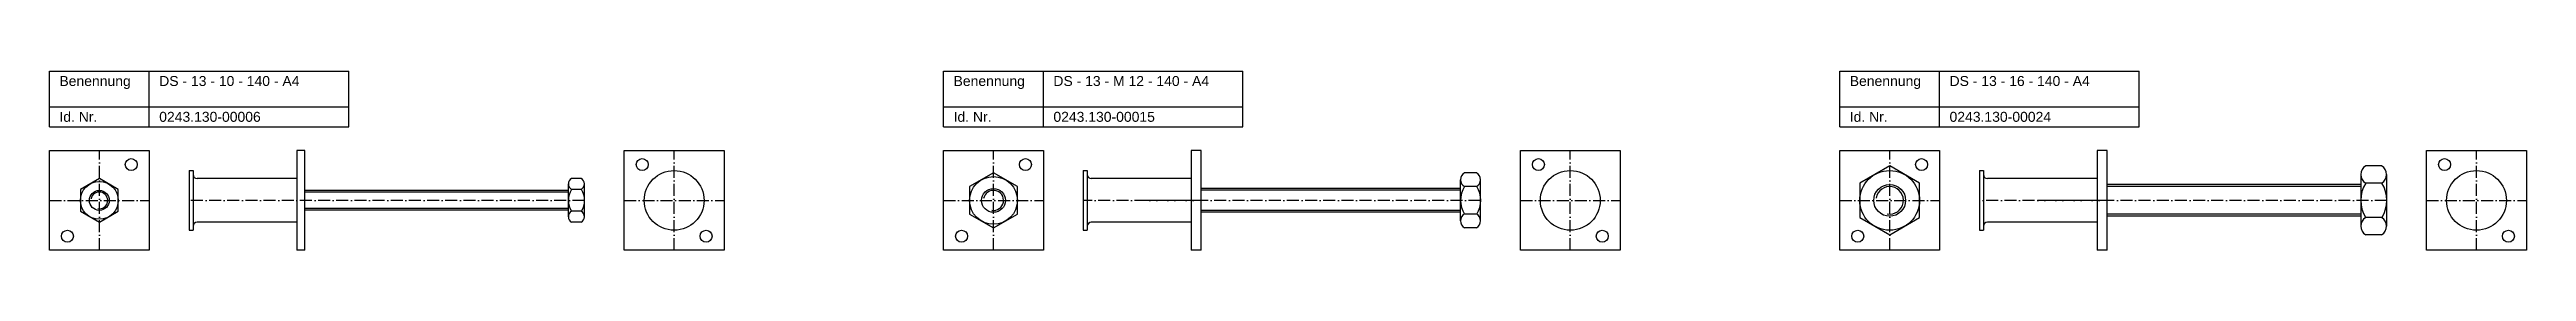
# Model space of a CAD drawing. Header units: millimetres. Extents: x 77 to 2545, y 1116 to 2936.
# Drawn here: x 77 to 1318, y 2146 to 2236 of the extents above; entities that cross this region are included whole.
import ezdxf

# ---------------------------------------------------------------- set-up
doc = ezdxf.new("R2010")
doc.units = ezdxf.units.MM
doc.header["$LTSCALE"] = 0.5
doc.linetypes.add('achse', pattern=[18, 12, -3, 0, -3])
doc.layers.add('HALFEN', color=2, linetype='CONTINUOUS')
doc.styles.add('ARIAL50', font='ARIAL.TTF', dxfattribs={"height": 5})

msp = doc.modelspace()

# ---------------------------------------------------------------- texts
at = {"layer": 'HALFEN', "style": 'ARIAL50'}
for s, p in [('DS - 13 - 10 - 140 - A4', (132.2, 2228.7)), ('DS - 13 - M 12 - 140 - A4', (580.2, 2228.7)), ('DS - 13 - 16 - 140 - A4', (1029.2, 2228.7)), ('Benennung', (82.2, 2228.7)), ('Benennung', (530.2, 2228.7)), ('Benennung', (979.2, 2228.7)), ('Id. Nr.', (82.2, 2210.7)), ('0243.130-00006', (132.2, 2210.7)), ('Id. Nr.', (530.2, 2210.7)), ('0243.130-00015', (580.2, 2210.7)), ('Id. Nr.', (979.2, 2210.7)), ('0243.130-00024', (1029.2, 2210.7))]:
    msp.add_text(s, height=5, dxfattribs=at).set_placement(p)

# ---------------------------------------------------------------- linework, layer by layer
at = {"layer": 'HALFEN'}
for p, q in [((77.2, 2236.2), (227.2, 2236.2)), ((77.2, 2208.2), (77.2, 2236.2)), ((127.2, 2208.2), (127.2, 2236.2)), ((227.2, 2208.2), (227.2, 2236.2)), ((525.2, 2236.2), (675.2, 2236.2)), ((525.2, 2208.2), (525.2, 2236.2)), ((575.2, 2208.2), (575.2, 2236.2)), ((675.2, 2208.2), (675.2, 2236.2)), ((974.2, 2236.2), (1124.2, 2236.2)), ((974.2, 2208.2), (974.2, 2236.2)), ((1024.2, 2208.2), (1024.2, 2236.2)), ((1124.2, 2208.2), (1124.2, 2236.2)), ((77.2, 2218.2), (227.2, 2218.2)), ((525.2, 2218.2), (675.2, 2218.2)), ((974.2, 2218.2), (1124.2, 2218.2)), ((77.2, 2208.2), (227.2, 2208.2)), ((525.2, 2208.2), (675.2, 2208.2)), ((974.2, 2208.2), (1124.2, 2208.2)), ((77.2, 2196.2), (127.2, 2196.2)), ((77.2, 2146.2), (77.2, 2196.2)), ((127.2, 2196.2), (127.2, 2146.2)), ((147.2, 2186.2), (147.2, 2156.2)), ((147.2, 2186.2), (149.2, 2186.2)), ((149.2, 2186.2), (149.2, 2156.2)), ((201.2, 2196.2), (201.2, 2146.2)), ((205.2, 2196.2), (201.2, 2196.2)), ((205.2, 2146.2), (205.2, 2196.2)), ((365.2, 2196.2), (415.2, 2196.2)), ((365.2, 2146.2), (365.2, 2196.2)), ((415.2, 2196.2), (415.2, 2146.2)), ((525.2, 2196.2), (575.2, 2196.2)), ((525.2, 2146.2), (525.2, 2196.2)), ((575.2, 2196.2), (575.2, 2146.2)), ((595.2, 2186.2), (595.2, 2156.2)), ((595.2, 2186.2), (597.2, 2186.2)), ((597.2, 2186.2), (597.2, 2156.2)), ((649.2, 2196.2), (649.2, 2146.2)), ((654.2, 2196.2), (649.2, 2196.2)), ((654.2, 2146.2), (654.2, 2196.2)), ((792.2, 2185.1), (786.2, 2185.1)), ((814.2, 2146.2), (814.2, 2196.2)), ((814.2, 2196.2), (864.2, 2196.2)), ((864.2, 2196.2), (864.2, 2146.2)), ((974.2, 2196.2), (1024.2, 2196.2)), ((974.2, 2146.2), (974.2, 2196.2)), ((1024.2, 2196.2), (1024.2, 2146.2)), ((1044.2, 2186.2), (1044.2, 2156.2)), ((1044.2, 2186.2), (1046.2, 2186.2)), ((1046.2, 2186.2), (1046.2, 2156.2)), ((1103.2, 2196.2), (1103.2, 2146.2)), ((1108.2, 2196.2), (1103.2, 2196.2)), ((1108.2, 2146.2), (1108.2, 2196.2)), ((1235.2, 2184.2), (1235.2, 2158.3)), ((1245.7, 2188.6), (1237.7, 2188.6)), ((1248.2, 2184.2), (1248.2, 2158.3)), ((1268.2, 2196.2), (1318.2, 2196.2)), ((1268.2, 2146.2), (1268.2, 2196.2)), ((1318.2, 2196.2), (1318.2, 2146.2)), ((102.2, 2182.2), (92.7, 2176.7)), ((92.7, 2176.7), (92.7, 2165.8)), ((111.7, 2176.7), (102.2, 2182.2)), ((111.7, 2165.8), (111.7, 2176.7)), ((201.2, 2182.2), (151.2, 2182.2)), ((337.2, 2176.2), (205.2, 2176.2)), ((337.2, 2175.4), (205.2, 2175.4)), ((337.2, 2163), (337.2, 2179.5)), ((343.7, 2182.2), (338.8, 2182.2)), ((343.7, 2176.7), (338.8, 2176.7)), ((345.2, 2163), (345.2, 2179.5)), ((649.2, 2182.2), (599.2, 2182.2)), ((784.2, 2177.2), (654.2, 2177.2)), ((784.2, 2176.3), (654.2, 2176.3)), ((784.2, 2160.9), (784.2, 2181.6)), ((792.2, 2178.2), (786.2, 2178.2)), ((794.2, 2160.9), (794.2, 2181.6)), ((1103.2, 2182.2), (1048.2, 2182.2)), ((1235.2, 2179.2), (1108.2, 2179.2)), ((1235.2, 2178.2), (1108.2, 2178.2)), ((1245.7, 2179.9), (1237.7, 2179.9)), ((92.7, 2165.8), (102.2, 2160.3)), ((102.2, 2160.3), (111.7, 2165.8)), ((201.2, 2160.2), (151.2, 2160.2)), ((337.2, 2167.1), (205.2, 2167.1)), ((337.2, 2166.3), (205.2, 2166.3)), ((343.7, 2165.8), (338.8, 2165.8)), ((343.7, 2160.3), (338.8, 2160.3)), ((649.2, 2160.2), (599.2, 2160.2)), ((784.2, 2166.2), (654.2, 2166.2)), ((784.2, 2165.2), (654.2, 2165.2)), ((792.2, 2164.3), (786.2, 2164.3)), ((1103.2, 2160.2), (1048.2, 2160.2)), ((1235.2, 2164.3), (1108.2, 2164.3)), ((1235.2, 2163.2), (1108.2, 2163.2)), ((1245.7, 2162.6), (1237.7, 2162.6)), ((147.2, 2156.2), (149.2, 2156.2)), ((595.2, 2156.2), (597.2, 2156.2)), ((792.2, 2157.4), (786.2, 2157.4)), ((1044.2, 2156.2), (1046.2, 2156.2)), ((1245.7, 2153.9), (1237.7, 2153.9)), ((127.2, 2146.2), (77.2, 2146.2)), ((205.2, 2146.2), (201.2, 2146.2)), ((415.2, 2146.2), (365.2, 2146.2)), ((575.2, 2146.2), (525.2, 2146.2)), ((654.2, 2146.2), (649.2, 2146.2)), ((864.2, 2146.2), (814.2, 2146.2)), ((1024.2, 2146.2), (974.2, 2146.2)), ((1108.2, 2146.2), (1103.2, 2146.2)), ((1318.2, 2146.2), (1268.2, 2146.2))]:
    msp.add_line(p, q, dxfattribs=at)
at = {"layer": 'HALFEN', "color": 1, "linetype": 'achse'}
for p, q in [((102.2, 2146.2), (102.2, 2196.2)), ((390.2, 2146.2), (390.2, 2196.2)), ((550.2, 2146.2), (550.2, 2196.2)), ((839.2, 2146.2), (839.2, 2196.2)), ((999.2, 2146.2), (999.2, 2196.2)), ((1293.2, 2146.2), (1293.2, 2196.2)), ((77.2, 2171.2), (127.2, 2171.2)), ((345.2, 2171.2), (147.2, 2171.2)), ((365.2, 2171.2), (415.2, 2171.2)), ((525.2, 2171.2), (575.2, 2171.2)), ((654.2, 2171.2), (595.2, 2171.2)), ((794.2, 2171.2), (622.2, 2171.2)), ((814.2, 2171.2), (864.2, 2171.2)), ((974.2, 2171.2), (1024.2, 2171.2)), ((1108.2, 2171.2), (1044.2, 2171.2)), ((1248.2, 2171.2), (1073.2, 2171.2)), ((1268.2, 2171.2), (1318.2, 2171.2))]:
    msp.add_line(p, q, dxfattribs=at)
at = {"layer": 'HALFEN'}
for points in [[(538.2, 2164.3), (550.2, 2157.4), (562.2, 2164.3), (562.2, 2178.2), (550.2, 2185.1), (538.2, 2178.2)], [(984.2, 2162.6), (999.2, 2153.9), (1014.2, 2162.6), (1014.2, 2179.9), (999.2, 2188.6), (984.2, 2179.9)]]:
    msp.add_lwpolyline(points, close=True, dxfattribs=at)
for centre, radius in [((118.2, 2189.2, 7), 3), ((374.2, 2189.2, 7), 3), ((390.2, 2171.2), 15), ((566.2, 2189.2, 7), 3), ((823.2, 2189.2, 7), 3), ((839.2, 2171.2), 15), ((999.2, 2171.2), 15), ((1015.2, 2189.2, 7), 3), ((1277.2, 2189.2, 7), 3), ((1293.2, 2171.2), 15), ((102.2, 2171.2), 9.5), ((102.2, 2171.2), 5), ((550.2, 2171.2), 12), ((550.2, 2171.2), 6), ((999.2, 2171.2), 8), ((86.2, 2153.2), 3), ((406.2, 2153.2), 3), ((534.2, 2153.2), 3), ((855.2, 2153.2), 3), ((983.2, 2153.2), 3), ((1309.2, 2153.2), 3)]:
    msp.add_circle(centre, radius, dxfattribs=at)
for centre, radius, start, end in [((151.2, 2184.2), 2, 180, 270), ((599.2, 2184.2), 2, 180, 270), ((788.2, 2181.6), 4, 120, 240), ((790.2, 2181.6), 4, 300, 60), ((1048.2, 2184.2), 2, 180, 270), ((1240.2, 2184.2), 5, 120, 240), ((1243.2, 2184.2), 5, 300, 60), ((340.4, 2179.5), 3.17, 120, 240), ((347.5, 2171.2), 10.3, 147.7958, 212.2042), ((342.1, 2179.5), 3.17, 300, 60), ((335, 2171.2), 10.3, 327.7958, 32.2042), ((797.2, 2171.2), 13, 147.7958, 212.2042), ((786.2, 2178.2), 1.0725e-12, 122.0054, 62.0054), ((781.3, 2171.2), 13, 327.7958, 32.2042), ((792.2, 2178.2), 1.0725e-12, 117.9946, 57.9946), ((1251.5, 2171.2), 16.3, 147.7958, 212.2042), ((1232, 2171.2), 16.3, 327.7958, 32.2042), ((1245.7, 2179.9), 1.421e-13, 136.5966, 249.444), ((151.2, 2158.2), 2, 90, 180), ((340.4, 2163), 3.17, 120, 240), ((342.1, 2163), 3.17, 300, 60), ((599.2, 2158.2), 2, 90, 180), ((788.2, 2160.9), 4, 120, 240), ((790.2, 2160.9), 4, 300, 60), ((1048.2, 2158.2), 2, 90, 180), ((1240.2, 2158.3), 5, 120, 240), ((1243.2, 2158.3), 5, 300, 60)]:
    msp.add_arc(centre, radius, start, end, dxfattribs=at)
at = {"layer": 'HALFEN', "color": 1}
for centre, radius in [((102.2, 2171.2), 4.19), ((550.2, 2171.2), 5.05), ((999.2, 2171.2), 6.92)]:
    msp.add_arc(centre, radius, 260, 170, dxfattribs=at)

msp.set_redraw_order([(e.dxf.handle, doc.entitydb.next_handle()) for e in msp.query("TEXT MTEXT ATTDEF DIMENSION ARC_DIMENSION")])  # texts and dimensions are drawn at this point

doc.saveas('drawing.dxf')
